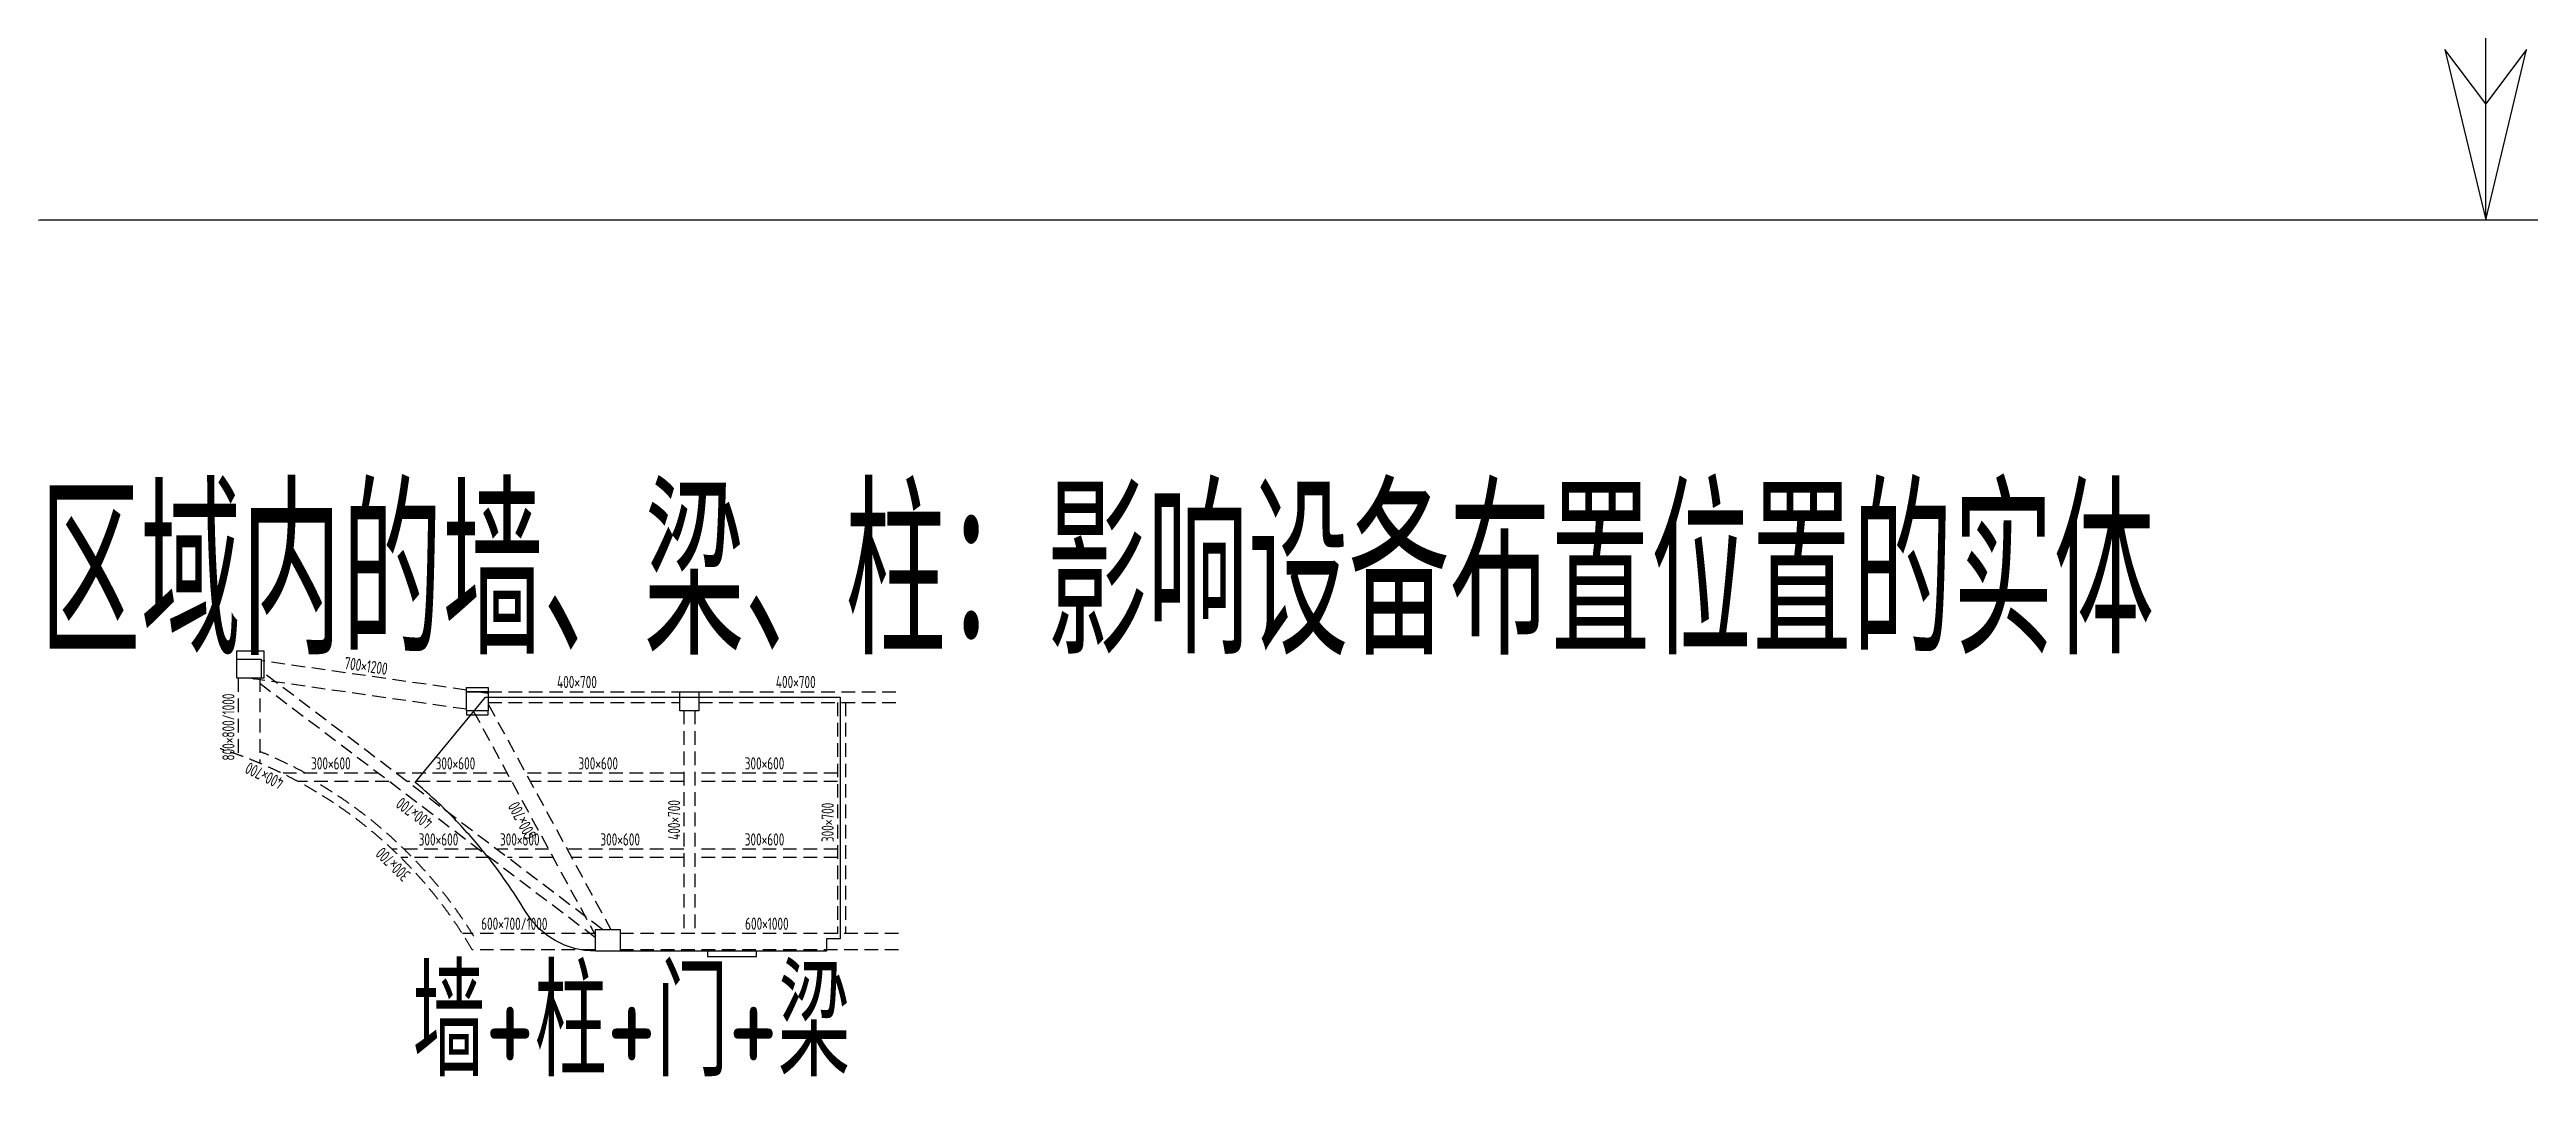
# Model space of a CAD drawing. Header units: millimetres. Extents: x -716506 to 4754388, y -184455 to 3397362.
# Drawn here: x 2080004 to 2171144, y 3001449 to 3039258 of the extents above; entities that cross this region are included whole.
import ezdxf
from ezdxf.enums import TextEntityAlignment as Align

# ---------------------------------------------------------------- set-up
doc = ezdxf.new("R2010")
doc.units = ezdxf.units.MM
doc.header["$LTSCALE"] = 1000
doc.header["$MEASUREMENT"] = 0
doc.linetypes.add('__覆盖_S20-tplt_TEN25IN7$0$DASHED', pattern=[0.75, 0.5, -0.25])
doc.layers.add('C-XREF-SLCT', color=7, linetype='Continuous', plot=False)
doc.layers.add('柱子', color=7, linetype='Continuous', plot=False)
for name, color, linetype in [('E-UNIV-DIAG', 2, 'Continuous'), ('E-UNIV-NOTE', 6, 'Continuous'), ('S_BEAM', 4, '__覆盖_S20-tplt_TEN25IN7$0$DASHED'), ('S_BEAM_SECD', 142, '__覆盖_S20-tplt_TEN25IN7$0$DASHED'), ('S_BEAM_SECD_TEXT_HORZ', 9, 'Continuous'), ('S_BEAM_SECD_TEXT_VERT', 211, 'Continuous'), ('S_BEAM_TEXT_HORZ', 7, 'Continuous'), ('S_BEAM_TEXT_VERT', 41, 'Continuous'), ('房间框线', 30, 'Continuous'), ('门窗框线', 114, 'Continuous')]:
    doc.layers.add(name, color=color, linetype=linetype)
doc.styles.add('__覆盖_S20-tplt_TEN25IN7$0$TH-STYLE1', font='Tssdeng.shx', dxfattribs={"width": 0.7, "bigfont": 'Tssdchn.shx'})
doc.styles.add('Acs', font='Stfangso_0.ttf', dxfattribs={"width": 0.7})
doc.styles.add('TH-STYLE3', font='tssdeng.shx', dxfattribs={"width": 0.65, "bigfont": 'tssdchn.shx'})

msp = doc.modelspace()

# ---------------------------------------------------------------- texts
at = {"layer": 'E-UNIV-NOTE', "style": 'TH-STYLE3', "width": 0.65}
msp.add_text('区域内的墙、梁、柱：影响设备布置位置的实体', height=6000, dxfattribs=at).set_placement((2079644.22, 3019982, 0), align=Align.MIDDLE_LEFT)
at = {"layer": 'E-UNIV-NOTE', "style": 'TH-STYLE3', "width": 0.7}
msp.add_text('墙+柱+门+梁', height=4000, dxfattribs=at).set_placement((2101416.58, 3003659.81, 0), align=Align.MIDDLE)
at = {"layer": 'S_BEAM_SECD_TEXT_HORZ', "style": '__覆盖_S20-tplt_TEN25IN7$0$TH-STYLE1', "width": 0.7}
for p in [(2089626.21, 3012615.58, 0), (2094210.1, 3012615.58, 0), (2099463.42, 3012615.58, 0), (2105583.32, 3012615.58, 0), (2093586.4, 3009815.58, 0), (2096577.12, 3009815.58, 0), (2100271.65, 3009815.58, 0), (2105583.32, 3009815.58, 0)]:
    msp.add_text('300×600', height=450, rotation=0.0000235, dxfattribs=at).set_placement(p, align=Align.BOTTOM_LEFT)
at = {"layer": 'S_BEAM_SECD_TEXT_VERT', "style": '__覆盖_S20-tplt_TEN25IN7$0$TH-STYLE1', "width": 0.7}
for s, rotation, p in [('400×700', 154.1938547, (2088728.89, 3012527.94, 0)), ('300×700', 90.0000235, (2108994.4, 3010077.44, 0)), ('300×700', 136.0559113, (2093412.93, 3009015.45, 0))]:
    msp.add_text(s, height=450, rotation=rotation, dxfattribs=at).set_placement(p, align=Align.BOTTOM_LEFT)
at = {"layer": 'S_BEAM_TEXT_HORZ', "style": '__覆盖_S20-tplt_TEN25IN7$0$TH-STYLE1', "width": 0.7}
for s, rotation, p in [('700×1200', 351.6912086, (2090807.85, 3016324.38, 0)), ('400×700', 359.821533, (2098677.54, 3015615.58, 0)), ('400×700', 359.821533, (2106727.54, 3015615.57, 0)), ('600×700/1000', 359.821533, (2095882.83, 3006715.57, 0)), ('600×1000', 359.821533, (2105595.21, 3006715.57, 0))]:
    msp.add_text(s, height=450, rotation=rotation, dxfattribs=at).set_placement(p, align=Align.BOTTOM_LEFT)
at = {"layer": 'S_BEAM_TEXT_VERT', "style": '__覆盖_S20-tplt_TEN25IN7$0$TH-STYLE1', "width": 0.7}
for s, rotation, p in [('800×800/1000', 90.0000235, (2086945.18, 3013079.88, 0)), ('400×700', 143.7651481, (2094233.26, 3010995.83, 0)), ('600×700', 118.0701864, (2098053.82, 3010391.54, 0)), ('400×700', 90.0000235, (2103344.4, 3010160.76, 0))]:
    msp.add_text(s, height=450, rotation=rotation, dxfattribs=at).set_placement(p, align=Align.BOTTOM_LEFT)

# ---------------------------------------------------------------- blocks, each defined once
blk = doc.blocks.new('AcsAcadShareArea')
for points in [[(0, 0), (118900, 0), (118900, 85000), (0, 85000)], [(0, 0), (6892.9, 0), (6892.9, 2699.2), (0, 2699.2)], [(6892.9, 0), (28409.4, 0), (28409.4, 2708.4), (6892.9, 2708.4)], [(0, 733), (0, 733), (0, 0), (0, 0)]]:
    blk.add_lwpolyline(points, close=True)
at = {"insert": (596.8, 1991.4), "char_height": 1000, "width": 6073.9, "attachment_point": 1, "style": 'Acs'}
blk.add_mtext('提资文件名：', dxfattribs=at)
at = {"style": 'Acs', "width": 0.8}
blk.add_attdef('唯一编号', (7537.4, 860.8), '', height=1000, dxfattribs=at)

# ---------------------------------------------------------------- linework, layer by layer
at = {"layer": 'E-UNIV-DIAG', "elevation": 0}
for points in [[(2169644.22, 3032982), (2169644.22, 3052982)], [(2169644.22, 3032982), (2171144.22, 3039258.24), (2169644.22, 3037258.24), (2168144.22, 3039258.24), (2169644.22, 3032982)]]:
    msp.add_lwpolyline(points, dxfattribs=at)
at = {"layer": 'E-UNIV-DIAG', "color": 3, "elevation": 0}
msp.add_lwpolyline([(2259644.22, 3000982), (2079644.22, 3000982, -0.41421356), (2069644.22, 3010982), (2069644.22, 3022982, -0.41421356), (2079644.22, 3032982), (2259644.22, 3032982, -0.41421356), (2269644.22, 3022982), (2269644.22, 3010982, -0.41421356)], format="xyb", close=True, dxfattribs=at)
at = {"layer": 'S_BEAM'}
for p, q in [((2095344.42, 3015676.28, 0), (2087794.35, 3016754.89, 0)), ((2086944.35, 3016115.62, 0), (2086944.35, 3013292.62, 0)), ((2095344.42, 3014969.17, 0), (2087319.47, 3016115.62, 0)), ((2100094.4, 3006555.56, 0), (2087475.14, 3016115.62, 0)), ((2087744.36, 3016115.62, 0), (2087744.34, 3012980.68, 0)), ((2100347.61, 3006865.57, 0), (2087794.35, 3016375.63, 0)), ((2095793.93, 3015612.06, 0), (2096144.42, 3015561.99, 0)), ((2096144.42, 3015615.58, 0), (2103194.4, 3015615.58, 0)), ((2096144.42, 3015215.58, 0), (2103194.4, 3015215.58, 0)), ((2096144.42, 3015157.75, 0), (2100654.66, 3006865.58, 0)), ((2103894.4, 3015615.57, 0), (2111244.4, 3015615.57, 0)), ((2103894.4, 3015215.57, 0), (2111244.4, 3015215.57, 0)), ((2095593.13, 3014915.57, 0), (2100094.4, 3006639.9, 0)), ((2103344.4, 3014915.58, 0), (2103344.4, 3006715.57, 0)), ((2103744.4, 3014915.58, 0), (2103744.4, 3006715.57, 0)), ((2100094.4, 3006715.57, 0), (2095194.9, 3006715.57, 0)), ((2100094.4, 3006115.57, 0), (2095557.69, 3006115.57, 0)), ((2111244.4, 3006715.57, 0), (2100994.4, 3006715.57, 0)), ((2111244.4, 3006115.57, 0), (2100994.4, 3006115.57, 0))]:
    msp.add_line(p, q, dxfattribs=at)
at = {"layer": 'S_BEAM_SECD'}
for p, q in [((2108994.4, 3015215.57, 0), (2108994.4, 3006715.57, 0)), ((2109294.4, 3015215.57, 0), (2109294.4, 3006715.57, 0)), ((2092095.19, 3012615.58, 0), (2088551.13, 3012615.58, 0)), ((2092491.19, 3012315.58, 0), (2089138.71, 3012315.58, 0)), ((2096844.13, 3012615.58, 0), (2092757.6, 3012615.58, 0)), ((2097007.31, 3012315.58, 0), (2093153.6, 3012315.58, 0)), ((2103344.4, 3012615.58, 0), (2097527.14, 3012615.58, 0)), ((2103344.4, 3012315.58, 0), (2097690.32, 3012315.58, 0)), ((2108994.4, 3012615.58, 0), (2103744.4, 3012615.58, 0)), ((2108994.4, 3012315.58, 0), (2103744.4, 3012315.58, 0)), ((2095791.19, 3009815.58, 0), (2092617.65, 3009815.58, 0)), ((2096187.19, 3009515.58, 0), (2092928.76, 3009515.58, 0)), ((2098367.1, 3009815.58, 0), (2096486.25, 3009815.58, 0)), ((2098530.27, 3009515.58, 0), (2096849.59, 3009515.58, 0)), ((2103344.4, 3009815.58, 0), (2099050.11, 3009815.58, 0)), ((2103344.4, 3009515.58, 0), (2099213.28, 3009515.58, 0)), ((2108994.4, 3009815.58, 0), (2103744.4, 3009815.58, 0)), ((2108994.4, 3009515.58, 0), (2103744.4, 3009515.58, 0))]:
    msp.add_line(p, q, dxfattribs=at)
for centre, radius, start, end in [((2081370.5, 2997844.8, 0), 16421.99, 30.2411046, 72.6074502), ((2081386.23, 2997856.81, 0), 16806.01, 61.4239241, 67.7654942), ((2081386.23, 2997856.81, 0), 16706.01, 31.6057438, 59.9380576)]:
    msp.add_arc(centre, radius, start, end, dxfattribs=at)
at = {"layer": '房间框线', "elevation": 0}
msp.add_lwpolyline([(2096041.68, 3015415.58), (2109094.4, 3015415.58), (2109094.4, 3006515.58), (2108594.4, 3006515.58), (2108594.4, 3006065.58), (2100091.2, 3006065.58, -0.26355958), (2097518.29, 3007523.56, 0.03491174), (2096021.53, 3009666.71, 0.02370306), (2094825.41, 3011011.82, 0.02495091), (2093461.89, 3012273.62)], format="xyb", close=True, dxfattribs=at)
at = {"layer": '柱子', "elevation": 0}
for points in [[(2086894.35, 3017115.64), (2087894.4, 3017115.64), (2087894.4, 3016115.64), (2086894.35, 3016115.64)], [(2086894.35, 3016815.64), (2087794.35, 3016815.64), (2087794.35, 3016115.64), (2086894.35, 3016115.64)], [(2086894.35, 3016815.64), (2087794.35, 3016815.64), (2087794.35, 3016115.64), (2086894.35, 3016115.64)], [(2096144.42, 3015615.58), (2095344.42, 3015615.58), (2095344.42, 3015765.58), (2096144.42, 3015765.58), (2096144.42, 3015615.58)], [(2095344.42, 3015615.58), (2096144.42, 3015615.58), (2096144.42, 3014915.58), (2095344.42, 3014915.58)], [(2103194.4, 3015615.59), (2103894.4, 3015615.59), (2103894.4, 3014915.59), (2103194.4, 3014915.59)], [(2096144.42, 3014915.58), (2095344.42, 3014915.58), (2095344.42, 3014765.58), (2096144.42, 3014765.58), (2096144.42, 3014915.58)], [(2100094.4, 3006865.58), (2100994.4, 3006865.58), (2100994.4, 3006065.58), (2100094.4, 3006065.58)]]:
    msp.add_lwpolyline(points, close=True, dxfattribs=at)
at = {"layer": '门窗框线', "elevation": 0}
msp.add_lwpolyline([(2106014.28, 3006065.58), (2104214.28, 3006065.58), (2104214.28, 3005865.58), (2106014.28, 3005865.58)], close=True, dxfattribs=at)

# ---------------------------------------------------------------- block references
at = {"layer": 'C-XREF-SLCT'}
ref = msp.add_blockref('AcsAcadShareArea', (-1612, -2637.94), dxfattribs=dict(at, xscale=40, yscale=40, zscale=40))
ref.add_attrib('唯一编号', '0', dxfattribs={"layer": '0', "height": 40000, "style": 'TH-STYLE3', "width": 0.65}).set_placement((299884.03, 31794.43), align=Align.BOTTOM_LEFT)

msp.set_redraw_order([(e.dxf.handle, doc.entitydb.next_handle()) for e in msp.query("TEXT MTEXT ATTDEF DIMENSION ARC_DIMENSION")])  # texts and dimensions are drawn at this point

doc.saveas('drawing.dxf')
